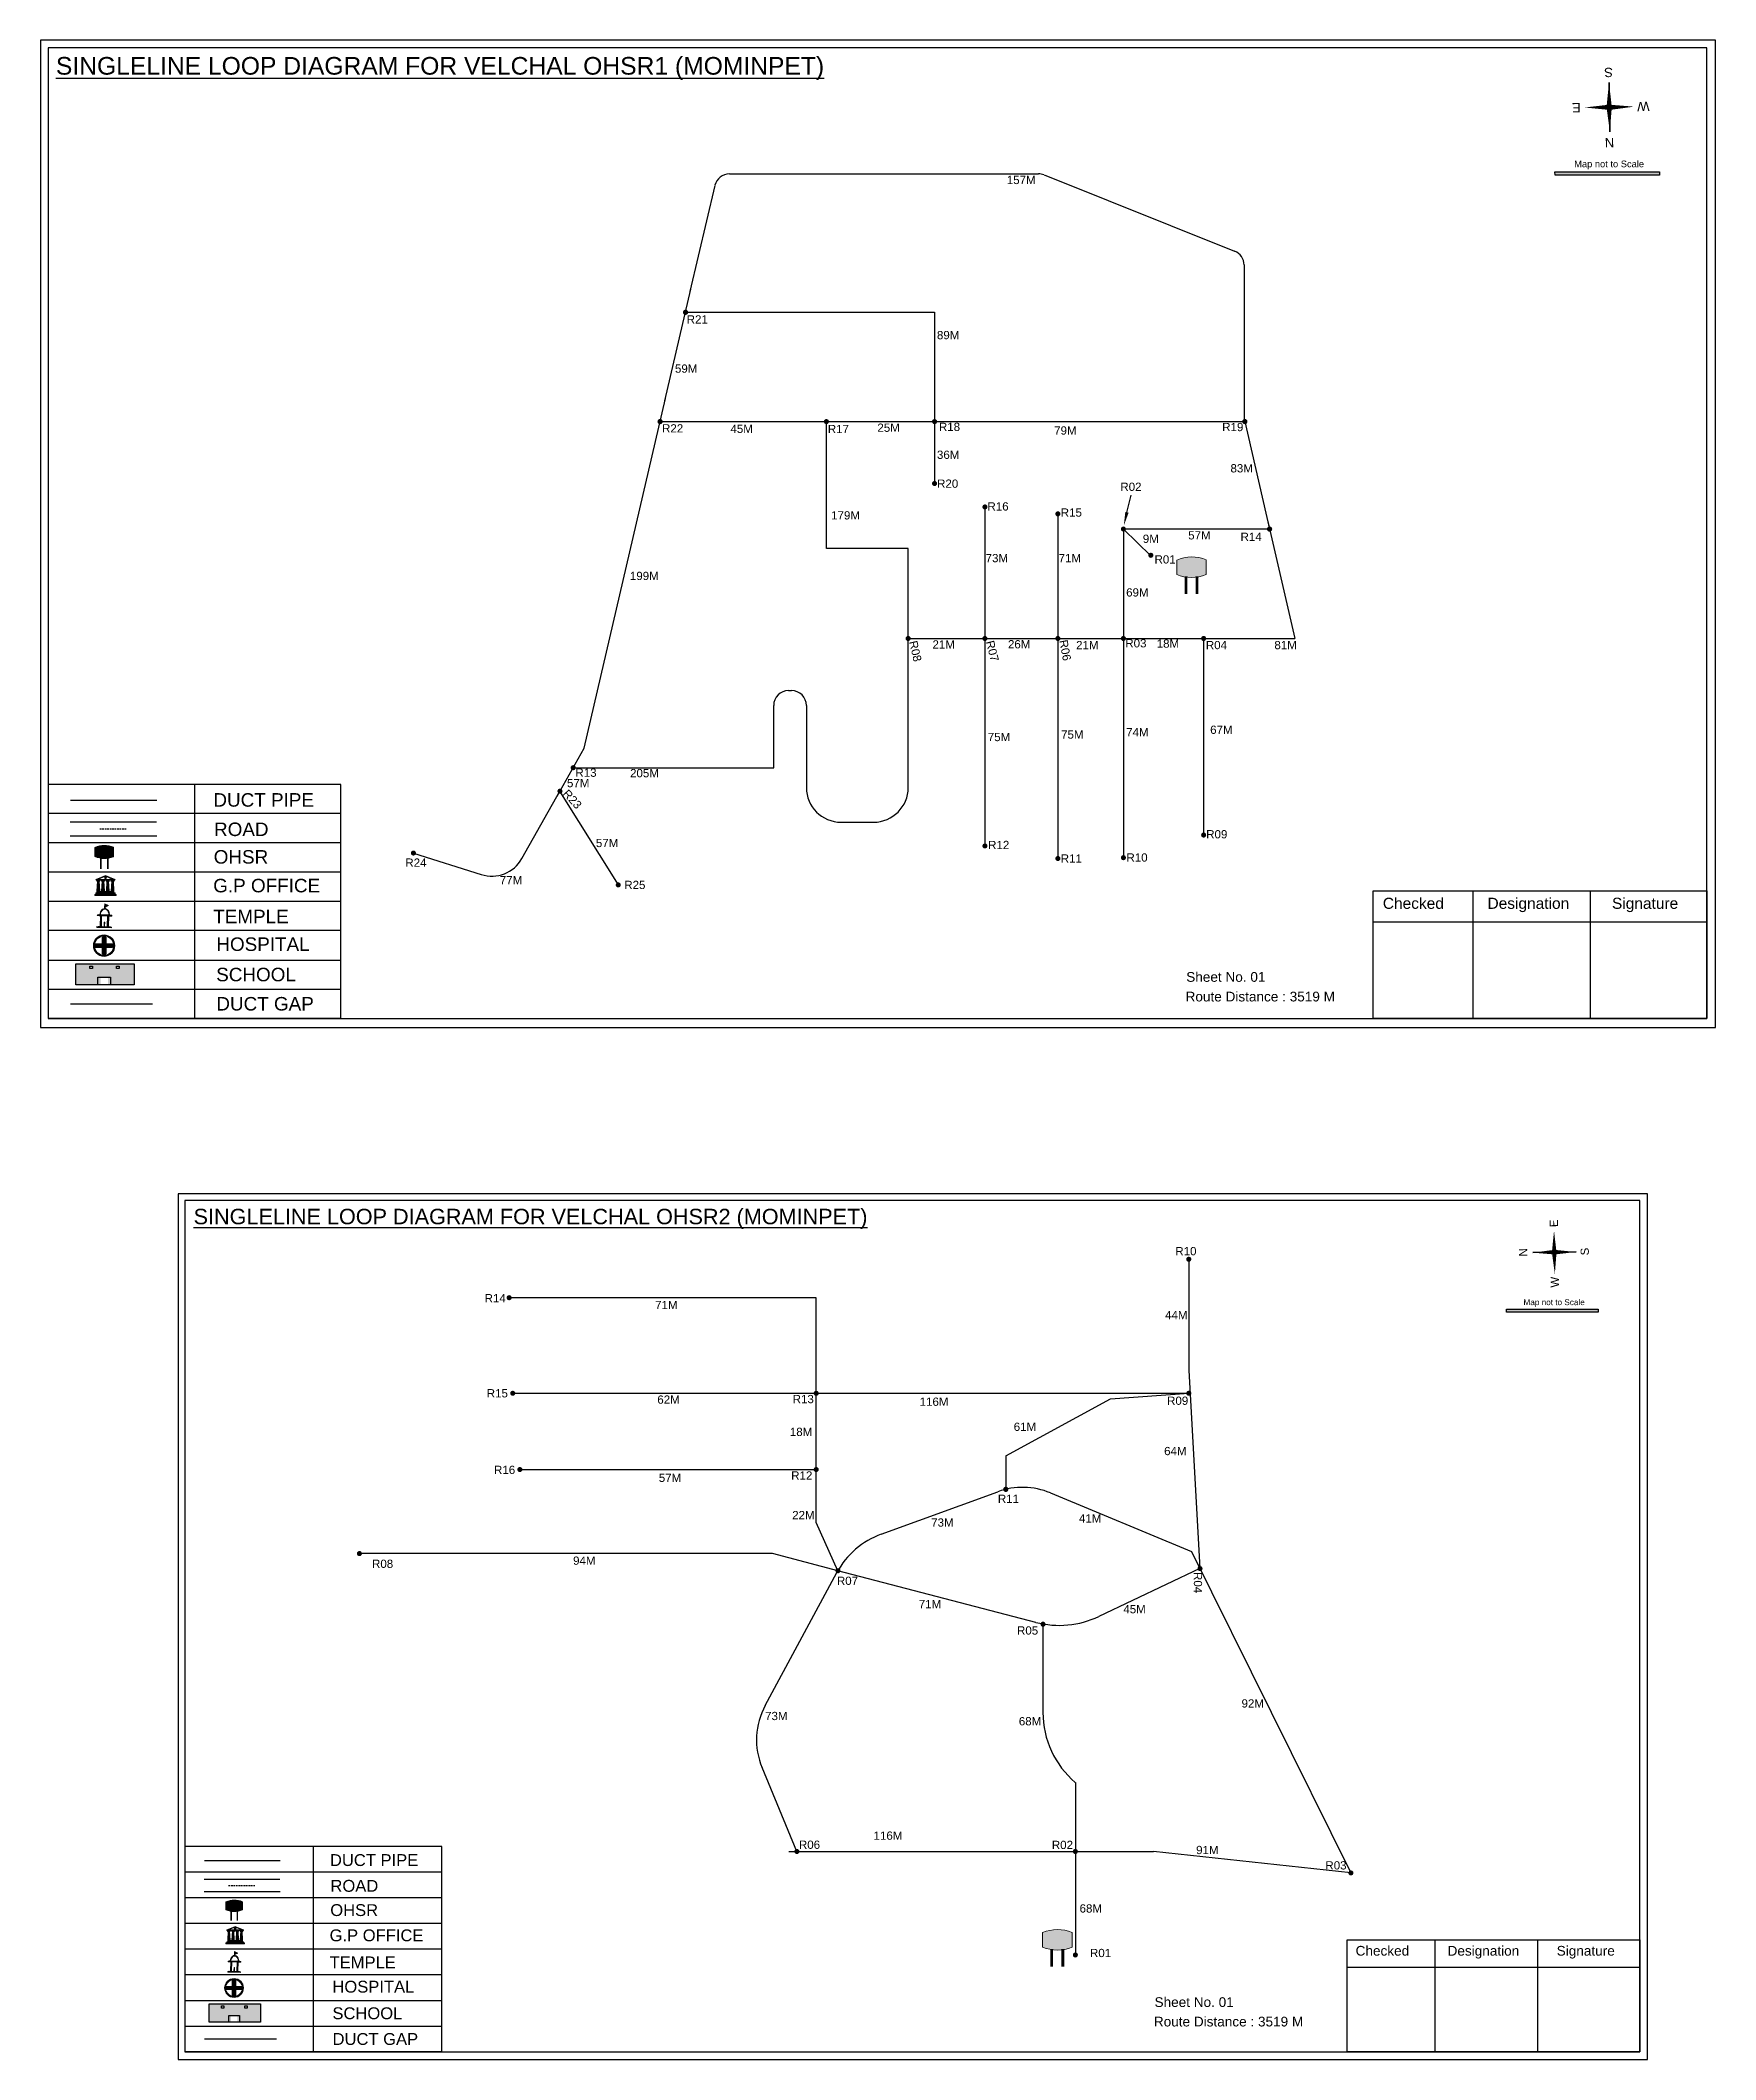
# Model space of a CAD drawing. Header units: inches. Extents: x 740 to 9019, y 644 to 1868.
# Drawn here: x 1582 to 2597, y 644 to 1868 of the extents above; entities that cross this region are included whole.
import ezdxf

# ---------------------------------------------------------------- set-up
doc = ezdxf.new("R2010")
doc.units = ezdxf.units.IN
doc.header["$MEASUREMENT"] = 0
doc.linetypes.add('DASHEDX2', pattern=[1.5, 1, -0.5])
for name, color, linetype in [('LANDMARK', 7, 'Continuous'), ('OHT', 7, 'Continuous'), ('pipe', 5, 'Continuous')]:
    doc.layers.add(name, color=color, linetype=linetype)
doc.styles.get("Standard").update_dxf_attribs({"font": 'arial.ttf'})

msp = doc.modelspace()

# ---------------------------------------------------------------- texts
at = {"color": 242, "true_color": 0xcd2027}
for s, height, p in [('%%USINGLELINE LOOP DIAGRAM FOR VELCHAL OHSR1 (MOMINPET)', 10.688, (1591.7, 1847)), ('%%USINGLELINE LOOP DIAGRAM FOR VELCHAL OHSR2 (MOMINPET)', 9.375, (1675.1, 1150.5))]:
    msp.add_text(s, height=height, dxfattribs=at).set_placement(p)
for s, height, rotation, p in [('S', 5.65, 181.0063, (2534.8, 1851.2)), ('E', 5.65, 181.0063, (2515.3, 1829.8)), ('W', 5.65, 181.0063, (2557, 1830.6)), ('N', 5.65, 181.0063, (2535.6, 1808.6)), ('R08', 5, 282.8899, (2108.5, 1503.4)), ('R07', 5, 284.3067, (2155, 1503.4)), ('R06', 5, 280.4896, (2199.5, 1504.1)), ('R23', 5, 312.2702, (1898.4, 1411.1)), ('E', 4.95, 91.0063, (2501.6, 1148.8)), ('N', 4.95, 91.0063, (2483, 1131)), ('S', 4.95, 91.0063, (2520.3, 1131.7)), ('W', 4.95, 91.0063, (2502.2, 1112.2)), ('R04', 5, 270, (2281, 939.8))]:
    msp.add_text(s, height=height, rotation=rotation).set_placement(p)
for s, height, p in [('Map not to Scale', 4.038, (2511.4, 1790.9)), ('157M', 5, (2167.7, 1780.7)), ('R21', 5, (1973.8, 1696.2)), ('89M', 5, (2125.4, 1686.7)), ('59M', 5, (1966.7, 1666.4)), ('R22', 5, (1958.9, 1630.2)), ('45M', 5, (2000.3, 1629.9)), ('R17', 5, (2059.3, 1629.8)), ('25M', 5, (2089.3, 1630.6)), ('R18', 5, (2126.6, 1631.1)), ('79M', 5, (2196.4, 1628.9)), ('R19', 5, (2298.2, 1631)), ('36M', 5, (2125.4, 1614.2)), ('83M', 5, (2303.2, 1606)), ('R20', 5, (2125.5, 1596.7)), ('R02', 5, (2236.5, 1594.8)), ('179M', 5, (2061.3, 1577.5)), ('R16', 5, (2156, 1582.9)), ('R15', 5, (2200.4, 1579.2)), ('9M', 5, (2250.1, 1563.3)), ('57M', 5, (2277.6, 1565.4)), ('R14', 5, (2309.3, 1564.5)), ('73M', 5, (2154.9, 1551.6)), ('71M', 5, (2199.1, 1551.6)), ('R01', 5, (2257.2, 1550.8)), ('199M', 5, (1939.4, 1540.8)), ('69M', 5, (2240, 1530.8)), ('R03', 5, (2239.5, 1500)), ('18M', 5, (2258.5, 1499.8)), ('21M', 5, (2122.7, 1499.3)), ('26M', 5, (2168.4, 1499.4)), ('21M', 5, (2209.7, 1498.9)), ('R04', 5, (2288.3, 1498.9)), ('81M', 5, (2329.8, 1498.9)), ('75M', 5, (2156.2, 1443.2)), ('75M', 5, (2200.6, 1444.7)), ('74M', 5, (2240, 1446.1)), ('67M', 5, (2290.9, 1447.6)), ('57M', 5, (1901.3, 1415.3)), ('R13', 5, (1906.4, 1421.6)), ('205M', 5, (1939.5, 1421.3)), ('DUCT PIPE', 8.18, (1687.1, 1403.5)), ('ROAD ', 8.18, (1687.5, 1385.7)), ('57M', 5, (1918.8, 1379)), ('R12', 5, (2156.4, 1377.8)), ('R09', 5, (2288.5, 1384.3)), ('OHSR', 8.18, (1687.3, 1369)), ('R24', 5, (1803.4, 1367.1)), ('R11', 5, (2200.4, 1369.6)), ('R10', 5, (2240.2, 1370.2)), ('G.P OFFICE', 8.18, (1687, 1351.6)), ('77M', 5, (1860.6, 1356.5)), ('R25', 5, (1936, 1353.6)), ('Checked', 6.71, (2395.5, 1341.6)), ('Designation', 6.71, (2458.9, 1341.6)), ('Signature', 6.71, (2534.3, 1341.6)), ('TEMPLE', 8.18, (1687, 1332.9)), ('HOSPITAL', 8.18, (1688.9, 1316.1)), ('SCHOOL', 8.18, (1688.8, 1297.7)), ('Sheet No. 01', 5.886, (2276.4, 1297.4)), ('DUCT GAP', 8.18, (1688.9, 1280)), ('Route Distance : 3519 M', 5.886, (2276, 1285.5)), ('R10', 5, (2269.8, 1131.7)), ('R14', 5, (1851.4, 1103.2)), ('71M', 5, (1954.7, 1099.1)), ('Map not to Scale', 3.542, (2480.7, 1101.5)), ('44M', 5, (2263.6, 1093)), ('R15', 5, (1852.7, 1045.6)), ('62M', 5, (1956, 1041.8)), ('R13', 5, (2038, 1042.1)), ('116M', 5, (2114.9, 1040.5)), ('R09', 5, (2264.8, 1041.1)), ('61M', 5, (2171.9, 1025.3)), ('18M', 5, (2036.3, 1022.2)), ('64M', 5, (2263, 1010.6)), ('R16', 5, (1857.1, 999.2)), ('57M', 5, (1956.9, 994.4)), ('R12', 5, (2037.1, 995.8)), ('R11', 5, (2162.3, 981.7)), ('22M', 5, (2037.7, 971.8)), ('73M', 5, (2121.9, 967.3)), ('41M', 5, (2211.4, 969.8)), ('R08', 5, (1783.2, 942.3)), ('94M', 5, (1905, 944.2)), ('R07', 5, (2064.8, 932)), ('71M', 5, (2114.4, 917.9)), ('45M', 5, (2238.3, 914.8)), ('R05', 5, (2173.9, 901.9)), ('92M', 5, (2309.9, 857.7)), ('73M', 5, (2021.3, 850.1)), ('68M', 5, (2175, 846.9)), ('R06', 5, (2041.8, 772.1)), ('116M', 5, (2087, 777.6)), ('R02', 5, (2195, 772)), ('91M', 5, (2282.4, 768.9)), ('DUCT PIPE', 7.18, (1757.7, 761.7)), ('R03', 5, (2360.7, 759.6)), ('ROAD ', 7.18, (1758, 746.1)), ('OHSR', 7.18, (1757.9, 731.4)), ('68M', 5, (2211.8, 733.5)), ('G.P OFFICE', 7.18, (1757.5, 716.1)), ('R01', 5, (2218.1, 706.5)), ('Checked', 5.89, (2379, 707.4)), ('Designation', 5.886, (2434.7, 707.4)), ('Signature', 5.89, (2500.8, 707.4)), ('TEMPLE', 7.18, (1757.5, 699.7)), ('HOSPITAL', 7.18, (1759.2, 685)), ('SCHOOL', 7.18, (1759.2, 668.9)), ('Sheet No. 01', 5.886, (2257.2, 676.3)), ('Route Distance : 3519 M', 5.886, (2256.8, 664.5)), ('DUCT GAP', 7.18, (1759.3, 653.3))]:
    msp.add_text(s, height=height).set_placement(p)

# ---------------------------------------------------------------- blocks, each defined once
blk = doc.blocks.new('OHT')
at = {"linetype": 'Continuous', "lineweight": 0, "true_color": 0x0ffffc}
blk.add_hatch(color=4, dxfattribs=at).paths.add_polyline_path([(0.012, 1), (0, 1, 0.101323), (-0.4, 0.916), (-0.4, 0.525, 0.194075), (0.399, 0.521), (0.399, 0.921, 0.097877)])
at = {"color": 4, "linetype": 'Continuous', "lineweight": 0, "true_color": 0x0ffffc, "flags": 128}
for points in [[(-0.4, 0.525), (-0.4, 0.916)], [(0.399, 0.521), (0.399, 0.921)]]:
    blk.add_lwpolyline(points, dxfattribs=at)
at = {"color": 4, "linetype": 'Continuous', "lineweight": 0, "true_color": 0x0ffffc, "const_width": 0.075, "flags": 128}
for points in [[(-0.15, 0), (-0.15, 0.475)], [(0.15, 0), (0.15, 0.473)]]:
    blk.add_lwpolyline(points, dxfattribs=at)
at = {"color": 4, "linetype": 'Continuous', "lineweight": 0, "true_color": 0x0ffffc}
for centre, radius, start, end in [((0.006, -0.019), 1.019, 67.3109, 113.4711), ((0.004, 1.513), 1.068, 247.7682, 291.7007)]:
    blk.add_arc(centre, radius, start, end, dxfattribs=at)
blk = doc.blocks.new('Government_Office')
at = {"linetype": 'Continuous', "lineweight": 0, "true_color": 0xff0000}
for points in [[(-0.5, 0.05), (0.5, 0.05), (0.5, 0), (-0.5, 0)], [(-0.45, 0.075), (-0.45, 0.12), (0.45, 0.12), (0.45, 0.075)], [(-0.4, 0.14), (-0.4, 0.18), (0.4, 0.18), (0.4, 0.14)]]:
    blk.add_hatch(color=1, dxfattribs=at).paths.add_polyline_path(points)
h = blk.add_hatch(color=1, dxfattribs=at)
h.paths.add_polyline_path([(0.44, 0.72), (0.45, 0.75), (0, 0.93), (-0.45, 0.75), (-0.44, 0.72)])
h.paths.add_polyline_path([(0.355, 0.75), (-0.355, 0.75), (0, 0.9)], flags=16)
h.paths.add_polyline_path([(0, 0.778, -1), (0, 0.872, -1)], flags=0)
h = blk.add_hatch(color=1, dxfattribs=at)
edge = h.paths.add_edge_path()
edge.add_line((-0.27, 0.195), (-0.295, 0.675))
edge.add_line((-0.295, 0.675), (-0.29, 0.675))
edge.add_arc((-0.278, 0.688), 0.0176, 225.30401, 441.56588)
edge.add_line((-0.275, 0.705), (-0.395, 0.705))
edge.add_arc((-0.392, 0.688), 0.0176, 98.43412, 314.69599)
edge.add_line((-0.38, 0.675), (-0.375, 0.675))
edge.add_line((-0.375, 0.675), (-0.4, 0.195))
edge.add_line((-0.4, 0.195), (-0.27, 0.195))
h = blk.add_hatch(color=1, dxfattribs=at)
edge = h.paths.add_edge_path()
edge.add_line((-0.047, 0.195), (-0.072, 0.675))
edge.add_line((-0.072, 0.675), (-0.067, 0.675))
edge.add_arc((-0.054, 0.688), 0.0176, 225.30401, 441.56588)
edge.add_line((-0.052, 0.705), (-0.172, 0.705))
edge.add_arc((-0.169, 0.688), 0.0176, 98.43412, 314.69599)
edge.add_line((-0.157, 0.675), (-0.152, 0.675))
edge.add_line((-0.152, 0.675), (-0.177, 0.195))
edge.add_line((-0.177, 0.195), (-0.047, 0.195))
h = blk.add_hatch(color=1, dxfattribs=at)
edge = h.paths.add_edge_path()
edge.add_arc((0, 0.825), 0.0467, 90, 270)
edge.add_arc((0, 0.825), 0.0467, 270, 450)
h = blk.add_hatch(color=1, dxfattribs=at)
edge = h.paths.add_edge_path()
edge.add_line((0.177, 0.195), (0.152, 0.675))
edge.add_line((0.152, 0.675), (0.157, 0.675))
edge.add_arc((0.169, 0.688), 0.0176, 225.30401, 441.56588)
edge.add_line((0.172, 0.705), (0.052, 0.705))
edge.add_arc((0.054, 0.688), 0.0176, 98.43412, 314.69599)
edge.add_line((0.067, 0.675), (0.072, 0.675))
edge.add_line((0.072, 0.675), (0.047, 0.195))
edge.add_line((0.047, 0.195), (0.177, 0.195))
h = blk.add_hatch(color=1, dxfattribs=at)
edge = h.paths.add_edge_path()
edge.add_line((0.4, 0.195), (0.375, 0.675))
edge.add_line((0.375, 0.675), (0.38, 0.675))
edge.add_arc((0.392, 0.688), 0.0176, 225.30401, 441.56588)
edge.add_line((0.395, 0.705), (0.275, 0.705))
edge.add_arc((0.278, 0.688), 0.0176, 98.43412, 314.69599)
edge.add_line((0.29, 0.675), (0.295, 0.675))
edge.add_line((0.295, 0.675), (0.27, 0.195))
edge.add_line((0.27, 0.195), (0.4, 0.195))
at = {"color": 1, "linetype": 'Continuous', "lineweight": 0, "true_color": 0xff0000, "flags": 128}
for points in [[(-0.5, 0.05), (0.5, 0.05), (0.5, 0), (-0.5, 0)], [(-0.45, 0.75), (-0.44, 0.72), (0.44, 0.72), (0.45, 0.75), (0, 0.93)], [(-0.45, 0.075), (-0.45, 0.12), (0.45, 0.12), (0.45, 0.075)], [(-0.4, 0.14), (-0.4, 0.18), (0.4, 0.18), (0.4, 0.14)], [(-0.355, 0.75), (0.355, 0.75), (0, 0.9)]]:
    blk.add_lwpolyline(points, close=True, dxfattribs=at)
for points in [[(-0.27, 0.195), (-0.295, 0.675), (-0.29, 0.675, 1.379694), (-0.275, 0.705), (-0.395, 0.705, 1.379694), (-0.38, 0.675), (-0.375, 0.675), (-0.4, 0.195)], [(-0.047, 0.195), (-0.072, 0.675), (-0.067, 0.675, 1.379694), (-0.052, 0.705), (-0.172, 0.705, 1.379694), (-0.157, 0.675), (-0.152, 0.675), (-0.177, 0.195)], [(0, 0.872, 1), (0, 0.778, 1)], [(0.177, 0.195), (0.152, 0.675), (0.157, 0.675, 1.379694), (0.172, 0.705), (0.052, 0.705, 1.379694), (0.067, 0.675), (0.072, 0.675), (0.047, 0.195)], [(0.4, 0.195), (0.375, 0.675), (0.38, 0.675, 1.379694), (0.395, 0.705), (0.275, 0.705, 1.379694), (0.29, 0.675), (0.295, 0.675), (0.27, 0.195)]]:
    blk.add_lwpolyline(points, format="xyb", close=True, dxfattribs=at)
blk = doc.blocks.new('Temple')
at = {"linetype": 'Continuous', "lineweight": 0, "true_color": 0xff0000}
h = blk.add_hatch(color=1, dxfattribs=at)
edge = h.paths.add_edge_path()
edge.add_line((0.012, 0.857), (0, 0.85))
edge.add_line((0, 0.85), (-0.003, 0.925))
edge.add_line((-0.003, 0.925), (-0.012, 0.925))
edge.add_line((-0.012, 0.925), (-0.012, 0.806))
edge.add_spline(control_points=[(-0.012, 0.806), (-0.004, 0.807), (0.004, 0.807), (0.012, 0.806)], knot_values=[6.223801, 6.223801, 6.223801, 6.223801, 6.343965, 6.343965, 6.343965, 6.343965], degree=3, periodic=0)
edge.add_line((0.012, 0.806), (0.012, 0.857))
at = {"linetype": 'Continuous', "lineweight": 0, "true_color": 0xe66000}
blk.add_hatch(color=32, dxfattribs=at).paths.add_polyline_path([(-0.006, 1), (0.147, 0.931), (0, 0.85)])
at = {"linetype": 'Continuous', "lineweight": 0, "true_color": 0xff0000}
h = blk.add_hatch(color=1, dxfattribs=at)
edge = h.paths.add_edge_path()
edge.add_line((0.175, 0.49), (0.225, 0.49))
edge.add_line((0.225, 0.49), (0.225, 0.497))
edge.add_line((0.225, 0.497), (0.307, 0.497))
edge.add_line((0.307, 0.497), (0.307, 0.533))
edge.add_line((0.307, 0.533), (0.257, 0.533))
edge.add_line((0.257, 0.533), (0.257, 0.54))
edge.add_line((0.257, 0.54), (0.2, 0.54))
edge.add_spline(control_points=[(0.2, 0.54), (0.2, 0.589), (0.19, 0.638), (0.142, 0.743), (0.092, 0.79), (0.027, 0.805), (0.02, 0.806), (0.012, 0.806)], knot_values=[4.712389, 4.712389, 4.712389, 4.712389, 5.278166, 5.278166, 6.117402, 6.117402, 6.223801, 6.223801, 6.223801, 6.223801], degree=3, periodic=0)
edge.add_line((0.012, 0.806), (0.012, 0.79))
edge.add_line((0.012, 0.79), (-0.012, 0.79))
edge.add_line((-0.012, 0.79), (-0.012, 0.806))
edge.add_spline(control_points=[(-0.012, 0.806), (-0.055, 0.802), (-0.096, 0.781), (-0.171, 0.699), (-0.197, 0.628), (-0.2, 0.55), (-0.2, 0.545), (-0.2, 0.54)], knot_values=[6.343965, 6.343965, 6.343965, 6.343965, 6.956638, 6.956638, 7.795874, 7.795874, 7.853982, 7.853982, 7.853982, 7.853982], degree=3, periodic=0)
edge.add_line((-0.2, 0.54), (-0.257, 0.54))
edge.add_line((-0.257, 0.54), (-0.257, 0.533))
edge.add_line((-0.257, 0.533), (-0.307, 0.533))
edge.add_line((-0.307, 0.533), (-0.307, 0.497))
edge.add_line((-0.307, 0.497), (-0.225, 0.497))
edge.add_line((-0.225, 0.497), (-0.225, 0.49))
edge.add_line((-0.225, 0.49), (-0.175, 0.49))
edge.add_line((-0.175, 0.49), (-0.175, 0.07))
edge.add_arc((-0.205, 0.07), 0.03, -90, 0, ccw=False)
edge.add_line((-0.205, 0.04), (-0.257, 0.04))
edge.add_line((-0.257, 0.04), (-0.257, 0.033))
edge.add_line((-0.257, 0.033), (-0.307, 0.033))
edge.add_line((-0.307, 0.033), (-0.307, 0))
edge.add_line((-0.307, 0), (0.307, 0))
edge.add_line((0.307, 0), (0.307, 0.033))
edge.add_line((0.307, 0.033), (0.257, 0.033))
edge.add_line((0.257, 0.033), (0.257, 0.04))
edge.add_line((0.257, 0.04), (0.205, 0.04))
edge.add_arc((0.205, 0.07), 0.03, 180, 270, ccw=False)
edge.add_line((0.175, 0.07), (0.175, 0.49))
h.paths.add_polyline_path([(0.125, 0.07, -0.414214), (0.095, 0.04), (0.05, 0.04), (0.05, 0.033), (-0.05, 0.033), (-0.05, 0.04), (-0.095, 0.04, -0.414214), (-0.125, 0.07), (-0.125, 0.497), (0.125, 0.497)], flags=16)
edge = h.paths.add_edge_path(flags=16)
edge.add_ellipse((0, 0.54), major_axis=(0, 0.242), ratio=0.722808, start_angle=270, end_angle=450, ccw=False)
edge.add_line((0.175, 0.54), (-0.175, 0.54))
h.paths.add_polyline_path([(0.012, 0.23), (0.012, 0.07), (-0.012, 0.07), (-0.012, 0.23)], flags=0)
h = blk.add_hatch(color=1, dxfattribs=at)
edge = h.paths.add_edge_path()
edge.add_line((0.012, 0.79), (0.012, 0.806))
edge.add_spline(control_points=[(0.012, 0.806), (0.004, 0.807), (-0.004, 0.807), (-0.012, 0.806)], knot_values=[6.223801, 6.223801, 6.223801, 6.223801, 6.343965, 6.343965, 6.343965, 6.343965], degree=3, periodic=0)
edge.add_line((-0.012, 0.806), (-0.012, 0.79))
edge.add_line((-0.012, 0.79), (0.012, 0.79))
at = {"color": 1, "linetype": 'Continuous', "lineweight": 0, "true_color": 0xff0000, "flags": 128}
for points in [[(0.012, 0.925), (-0.012, 0.925), (-0.012, 0.79), (0.012, 0.79)], [(0.012, 0.23), (-0.012, 0.23), (-0.012, 0.07), (0.012, 0.07)]]:
    blk.add_lwpolyline(points, close=True, dxfattribs=at)
at = {"color": 32, "linetype": 'Continuous', "lineweight": 0, "true_color": 0xe66000, "flags": 128}
blk.add_lwpolyline([(-0.006, 1), (0.147, 0.931), (0, 0.85), (-0.006, 1)], dxfattribs=at)
at = {"color": 1, "linetype": 'Continuous', "lineweight": 0, "true_color": 0xff0000, "flags": 128}
blk.add_lwpolyline([(0.2, 0.54), (0.257, 0.54), (0.257, 0.533), (0.307, 0.533), (0.307, 0.497), (0.225, 0.497), (0.225, 0.49), (0.175, 0.49), (0.175, 0.07, 0.414214), (0.205, 0.04), (0.257, 0.04), (0.257, 0.033), (0.307, 0.033), (0.307, 0), (-0.307, 0), (-0.307, 0.033), (-0.257, 0.033), (-0.257, 0.04), (-0.205, 0.04, 0.414214), (-0.175, 0.07), (-0.175, 0.49), (-0.225, 0.49), (-0.225, 0.497), (-0.307, 0.497), (-0.307, 0.533), (-0.257, 0.533), (-0.257, 0.54), (-0.2, 0.54)], format="xyb", dxfattribs=at)
blk.add_lwpolyline([(-0.175, 0.54), (0.175, 0.54)], dxfattribs=at)
blk.add_lwpolyline([(0.125, 0.497), (0.125, 0.07, -0.414214), (0.095, 0.04), (0.05, 0.04), (0.05, 0.033), (-0.05, 0.033), (-0.05, 0.04), (-0.095, 0.04, -0.414214), (-0.125, 0.07), (-0.125, 0.497)], format="xyb", close=True, dxfattribs=at)
at = {"color": 1, "linetype": 'Continuous', "lineweight": 0, "true_color": 0xff0000}
blk.add_ellipse((0, 0.54), major_axis=(0, 0.242), ratio=0.722808, start_param=4.712389, end_param=7.853982, dxfattribs=at)
blk.add_open_spline([(0.2, 0.54), (0.2, 0.589), (0.19, 0.638), (0.142, 0.743), (0.092, 0.79), (-0.023, 0.816), (-0.085, 0.794), (-0.171, 0.699), (-0.197, 0.628), (-0.2, 0.55), (-0.2, 0.545), (-0.2, 0.54)], degree=3, knots=[4.712389, 4.712389, 4.712389, 4.712389, 5.278166, 5.278166, 6.117402, 6.117402, 6.956638, 6.956638, 7.795874, 7.795874, 7.853982, 7.853982, 7.853982, 7.853982], dxfattribs=at)
blk = doc.blocks.new('*U16')
at = {"color": 0, "linetype": 'DASHEDX2', "transparency": 16777216}
blk.add_line((-8.2, 0), (8, 0), dxfattribs=at)
blk = doc.blocks.new('Hospital')
at = {"linetype": 'Continuous', "lineweight": 0, "true_color": 0x000000}
h = blk.add_hatch(color=18, dxfattribs=at)
h.paths.add_polyline_path([(-0.5, 0, 1), (0.5, 0, 1)])
h.paths.add_polyline_path([(0.446, 0, -1), (-0.446, 0, -1)], flags=16)
at = {"linetype": 'Continuous', "true_color": 0xff0000}
blk.add_hatch(color=1, dxfattribs=at).paths.add_polyline_path([(-0.394, 0.08), (-0.08, 0.08), (-0.08, 0.394), (0.08, 0.394), (0.08, 0.08), (0.394, 0.08), (0.394, -0.08), (0.08, -0.08), (0.08, -0.394), (-0.08, -0.394), (-0.08, -0.08), (-0.394, -0.08)])
at = {"color": 1, "linetype": 'Continuous', "true_color": 0xff0000, "flags": 128}
blk.add_lwpolyline([(-0.394, 0.08), (-0.08, 0.08), (-0.08, 0.394), (0.08, 0.394), (0.08, 0.08), (0.394, 0.08), (0.394, -0.08), (0.08, -0.08), (0.08, -0.394), (-0.08, -0.394), (-0.08, -0.08), (-0.394, -0.08)], close=True, dxfattribs=at)
at = {"color": 18, "linetype": 'Continuous', "lineweight": 0, "true_color": 0x000000}
for radius in [0.5, 0.446]:
    blk.add_circle((0, 0), radius, dxfattribs=at)
blk = doc.blocks.new('*U18')
at = {"color": 0, "linetype": 'DASHEDX2', "transparency": 16777216}
blk.add_line((-8.2, 0), (8, 0), dxfattribs=at)

# ---------------------------------------------------------------- hatches: boundary and pattern name
at = {"true_color": 0x0093dd}
h = msp.add_hatch(color=142, dxfattribs=at)
h.dxf.hatch_style = 1
h.paths.add_polyline_path([(2499.7, 1788.1), (2499.8, 1786), (2563, 1786.1), (2563, 1788.2)])
at = {"ltscale": 0.5}
h = msp.add_hatch(color=5, dxfattribs=at)
h.dxf.hatch_style = 1
h.paths.add_polyline_path([(1974.7, 1703, 1), (1971.5, 1703, 1)])
h = msp.add_hatch(color=5, dxfattribs=at)
h.dxf.hatch_style = 1
h.paths.add_polyline_path([(1959.3, 1636.8, 1), (1956.1, 1636.8, 1)])
h = msp.add_hatch(color=5, dxfattribs=at)
h.dxf.hatch_style = 1
h.paths.add_polyline_path([(2060, 1636.8, 1), (2056.9, 1636.8, 1)])
h = msp.add_hatch(color=5, dxfattribs=at)
h.dxf.hatch_style = 1
h.paths.add_polyline_path([(2125.5, 1636.8, 1), (2122.4, 1636.8, 1)])
h = msp.add_hatch(color=5, dxfattribs=at)
h.dxf.hatch_style = 1
h.paths.add_polyline_path([(2313.5, 1636.8, 1), (2310.3, 1636.8, 1)])
h = msp.add_hatch(color=5, dxfattribs=at)
h.dxf.hatch_style = 1
h.paths.add_polyline_path([(2125.5, 1599.3, 1), (2122.4, 1599.3, 1)])
h = msp.add_hatch(color=5, dxfattribs=at)
h.dxf.hatch_style = 1
h.paths.add_polyline_path([(2156, 1585.1, 1), (2152.9, 1585.1, 1)])
h = msp.add_hatch(color=5, dxfattribs=at)
h.dxf.hatch_style = 1
h.paths.add_polyline_path([(2200.2, 1580.9, 1), (2197.1, 1580.9, 1)])
h = msp.add_hatch(color=5, dxfattribs=at)
h.dxf.hatch_style = 1
h.paths.add_polyline_path([(2239.9, 1571.7, 1), (2236.8, 1571.7, 1)])
h = msp.add_hatch(color=5, dxfattribs=at)
h.dxf.hatch_style = 1
h.paths.add_polyline_path([(2328.5, 1571.7, 1), (2325.3, 1571.7, 1)])
h = msp.add_hatch(color=5, dxfattribs=at)
h.dxf.hatch_style = 1
h.paths.add_polyline_path([(2256.5, 1555.8, 1), (2253.4, 1555.8, 1)])
h = msp.add_hatch(color=5, dxfattribs=at)
h.dxf.hatch_style = 1
h.paths.add_polyline_path([(2109.5, 1505.4, 1), (2106.4, 1505.4, 1)])
h = msp.add_hatch(color=5, dxfattribs=at)
h.dxf.hatch_style = 1
h.paths.add_polyline_path([(2156, 1505.4, 1), (2152.9, 1505.4, 1)])
h = msp.add_hatch(color=5, dxfattribs=at)
h.dxf.hatch_style = 1
h.paths.add_polyline_path([(2200.2, 1505.4, 1), (2197.1, 1505.4, 1)])
h = msp.add_hatch(color=5, dxfattribs=at)
h.dxf.hatch_style = 1
h.paths.add_polyline_path([(2239.9, 1505.4, 1), (2236.8, 1505.4, 1)])
h = msp.add_hatch(color=5, dxfattribs=at)
h.dxf.hatch_style = 1
h.paths.add_polyline_path([(2288.5, 1505.4, 1), (2285.4, 1505.4, 1)])
h = msp.add_hatch(color=5, dxfattribs=at)
h.dxf.hatch_style = 1
h.paths.add_polyline_path([(1906.6, 1427.1, 1), (1903.5, 1427.1, 1)])
h = msp.add_hatch(color=5, dxfattribs=at)
h.dxf.hatch_style = 1
h.paths.add_polyline_path([(1898.6, 1412.9, 1), (1895.5, 1412.9, 1)])
h = msp.add_hatch(color=5, dxfattribs=at)
h.dxf.hatch_style = 1
h.paths.add_polyline_path([(2288.5, 1386.3, 1), (2285.4, 1386.3, 1)])
h = msp.add_hatch(color=5, dxfattribs=at)
h.dxf.hatch_style = 1
h.paths.add_polyline_path([(1809.8, 1375.4, 1), (1806.7, 1375.4, 1)])
h = msp.add_hatch(color=5, dxfattribs=at)
h.dxf.hatch_style = 1
h.paths.add_polyline_path([(2156, 1379.7, 1), (2152.9, 1379.7, 1)])
h = msp.add_hatch(color=5, dxfattribs=at)
h.dxf.hatch_style = 1
h.paths.add_polyline_path([(2200.2, 1372.1, 1), (2197.1, 1372.1, 1)])
h = msp.add_hatch(color=5, dxfattribs=at)
h.dxf.hatch_style = 1
h.paths.add_polyline_path([(2239.9, 1372.6, 1), (2236.8, 1372.6, 1)])
h = msp.add_hatch(color=5, dxfattribs=at)
h.dxf.hatch_style = 1
h.paths.add_polyline_path([(1933.9, 1356.1, 1), (1930.8, 1356.1, 1)])
at = {"true_color": 0xc8c92d}
h = msp.add_hatch(color=52, dxfattribs=at)
h.dxf.hatch_style = 1
h.paths.add_polyline_path([(1610.8, 1308.2), (1603.7, 1308.2), (1603.7, 1295.6), (1610.8, 1295.6)])
h.paths.add_polyline_path([(1639.1, 1308.2), (1632.1, 1308.2), (1632.1, 1295.6), (1639.1, 1295.6)])
at = {"true_color": 0x293189}
h = msp.add_hatch(color=177, dxfattribs=at)
h.dxf.hatch_style = 1
h.paths.add_polyline_path([(1632.1, 1308.2), (1610.8, 1308.2), (1610.8, 1295.6), (1618.8, 1295.6), (1618.8, 1299.7), (1623.2, 1299.7), (1623.2, 1295.6), (1632.1, 1295.6)])
h.paths.add_polyline_path([(1613.8, 1305.4), (1612.2, 1305.4), (1612.2, 1306.8), (1613.8, 1306.8)], flags=16)
h.paths.add_polyline_path([(1628.5, 1305.4), (1628.5, 1306.8), (1630.1, 1306.8), (1630.1, 1305.4)], flags=16)
at = {"ltscale": 0.5}
h = msp.add_hatch(color=5, dxfattribs=at)
h.dxf.hatch_style = 1
h.paths.add_polyline_path([(2279.5, 1129.3, 1), (2276.4, 1129.3, 1)])
h = msp.add_hatch(color=5, dxfattribs=at)
h.dxf.hatch_style = 1
h.paths.add_polyline_path([(1867.8, 1106, 1), (1864.7, 1106, 1)])
at = {"true_color": 0x0093dd}
h = msp.add_hatch(color=142, dxfattribs=at)
h.dxf.hatch_style = 1
h.paths.add_polyline_path([(2470.5, 1099), (2470.5, 1097.2), (2526, 1097.3), (2526, 1099.1)])
at = {"ltscale": 0.5}
h = msp.add_hatch(color=5, dxfattribs=at)
h.dxf.hatch_style = 1
h.paths.add_polyline_path([(1870, 1048.1, 1), (1866.9, 1048.1, 1)])
h = msp.add_hatch(color=5, dxfattribs=at)
h.dxf.hatch_style = 1
h.paths.add_polyline_path([(2053.8, 1048.1, 1), (2050.7, 1048.1, 1)])
h = msp.add_hatch(color=5, dxfattribs=at)
h.dxf.hatch_style = 1
h.paths.add_polyline_path([(2279.5, 1048.1, 1), (2276.4, 1048.1, 1)])
h = msp.add_hatch(color=5, dxfattribs=at)
h.dxf.hatch_style = 1
h.paths.add_polyline_path([(1874.3, 1001.9, 1), (1871.2, 1001.9, 1)])
h = msp.add_hatch(color=5, dxfattribs=at)
h.dxf.hatch_style = 1
h.paths.add_polyline_path([(2053.8, 1001.9, 1), (2050.7, 1001.9, 1)])
h = msp.add_hatch(color=5, dxfattribs=at)
h.dxf.hatch_style = 1
h.paths.add_polyline_path([(2168.7, 989.9, 1), (2165.5, 989.9, 1)])
h = msp.add_hatch(color=5, dxfattribs=at)
h.dxf.hatch_style = 1
h.paths.add_polyline_path([(1777.1, 951, 1), (1774, 951, 1)])
h = msp.add_hatch(color=5, dxfattribs=at)
h.dxf.hatch_style = 1
h.paths.add_polyline_path([(2067, 940.6, 1), (2063.9, 940.6, 1)])
h = msp.add_hatch(color=5, dxfattribs=at)
h.dxf.hatch_style = 1
h.paths.add_polyline_path([(2286.3, 941.9, 1), (2283.2, 941.9, 1)])
h = msp.add_hatch(color=5, dxfattribs=at)
h.dxf.hatch_style = 1
h.paths.add_polyline_path([(2191.2, 908.2, 1), (2188.1, 908.2, 1)])
h = msp.add_hatch(color=5, dxfattribs=at)
h.dxf.hatch_style = 1
h.paths.add_polyline_path([(2042.1, 770.5, 1), (2039, 770.5, 1)])
h = msp.add_hatch(color=5, dxfattribs=at)
h.dxf.hatch_style = 1
h.paths.add_polyline_path([(2210.8, 770.5, 1), (2207.7, 770.5, 1)])
h = msp.add_hatch(color=5, dxfattribs=at)
h.dxf.hatch_style = 1
h.paths.add_polyline_path([(2377.7, 757.5, 1), (2374.6, 757.5, 1)])
h = msp.add_hatch(color=5, dxfattribs=at)
h.dxf.hatch_style = 1
h.paths.add_polyline_path([(2210.8, 707.8, 1), (2207.7, 707.8, 1)])
at = {"true_color": 0xc8c92d}
h = msp.add_hatch(color=52, dxfattribs=at)
h.dxf.hatch_style = 1
h.paths.add_polyline_path([(1690.7, 678.1), (1684.5, 678.1), (1684.5, 667), (1690.7, 667)])
h.paths.add_polyline_path([(1715.5, 678.1), (1709.4, 678.1), (1709.4, 667), (1715.5, 667)])
at = {"true_color": 0x293189}
h = msp.add_hatch(color=177, dxfattribs=at)
h.dxf.hatch_style = 1
h.paths.add_polyline_path([(1709.4, 678.1), (1690.7, 678.1), (1690.7, 667), (1697.7, 667), (1697.7, 670.6), (1701.6, 670.6), (1701.6, 667), (1709.4, 667)])
h.paths.add_polyline_path([(1693.4, 675.6), (1692, 675.6), (1692, 676.9), (1693.4, 676.9)], flags=16)
h.paths.add_polyline_path([(1706.2, 675.6), (1706.2, 676.9), (1707.6, 676.9), (1707.6, 675.6)], flags=16)

# ---------------------------------------------------------------- linework, layer by layer
for p, q in [((2532.5, 1842.3), (2533, 1812.4)), ((2533, 1812.4), (2532.5, 1842.3)), ((2532.5, 1842.3), (2533, 1812.4)), ((2532.7, 1827.4), (2532.5, 1842.3)), ((2240.5, 1581.8), (2243, 1592.3)), ((1587, 1417), (1587, 1276.6)), ((1675.7, 1417), (1675.7, 1275.2)), ((1764.3, 1399.3), (1587, 1399.3)), ((1600.3, 1394.4), (1652.6, 1394.4)), ((1600.3, 1385.8), (1652.9, 1385.8)), ((1764.3, 1381.6), (1587, 1381.6)), ((1764.3, 1363.8), (1587, 1363.8)), ((1764.3, 1346.1), (1587, 1346.1)), ((1764.3, 1328.4), (1587, 1328.4)), ((1587, 1310.6), (1764.3, 1310.6)), ((1587, 1292.9), (1764.3, 1292.9)), ((1587, 1276.6), (1587, 1275.2)), ((1587, 1276.3), (1587, 1275.2)), ((1764.3, 1275.2), (1587, 1275.2)), ((2512.6, 1133.7), (2486.3, 1133.3)), ((2486.3, 1133.3), (2512.6, 1133.7)), ((2512.6, 1133.7), (2486.3, 1133.3)), ((2499.4, 1133.5), (2512.6, 1133.7)), ((1669.9, 773.5), (1669.9, 650.3)), ((1747.6, 773.5), (1747.6, 649.1)), ((1825.4, 758), (1669.9, 758)), ((1681.5, 753.7), (1727.4, 753.7)), ((1825.4, 742.4), (1669.9, 742.4)), ((1681.5, 746.2), (1727.6, 746.2)), ((1825.4, 726.9), (1669.9, 726.9)), ((1825.4, 711.3), (1669.9, 711.3)), ((1825.4, 695.8), (1669.9, 695.8)), ((1669.9, 680.2), (1825.4, 680.2)), ((1669.9, 664.7), (1825.4, 664.7)), ((1669.8, 650.1), (1669.8, 649.1)), ((1669.9, 650.3), (1669.9, 649.1)), ((1825.4, 649.1), (1669.9, 649.1))]:
    msp.add_line(p, q)
at = {"color": 1}
for p, q in [((2533, 1812.4), (2532.7, 1827.4)), ((2486.3, 1133.3), (2499.4, 1133.5))]:
    msp.add_line(p, q, dxfattribs=at)
at = {"color": 5}
for p, q in [((2035.5, 1473.8), (2037.3, 1473.8)), ((2230.5, 1044.7), (2277.9, 1048.1))]:
    msp.add_line(p, q, dxfattribs=at)
at = {"color": 242, "true_color": 0xcd2027}
for p, q in [((2450, 1352.5), (2450, 1275.1)), ((2521, 1352.5), (2521, 1275.1)), ((2389.7, 1333.8), (2591.7, 1333.8)), ((2426.9, 716.9), (2426.9, 649.1)), ((2489.1, 716.9), (2489.1, 649.1)), ((2373.9, 700.5), (2551.2, 700.5))]:
    msp.add_line(p, q, dxfattribs=at)
for points in [[(1582.3, 1867.8), (1582.3, 1269.8), (2597.1, 1269.8), (2597.1, 1867.8)], [(1587, 1863.2), (1587, 1275.2), (2591.7, 1275.2), (2591.7, 1863.2)], [(1639.2, 1308.2), (1639.2, 1295.6), (1603.7, 1295.6), (1603.7, 1308.2)], [(1613.8, 1306.8), (1613.8, 1305.4), (1612.2, 1305.4), (1612.2, 1306.8)], [(1628.5, 1305.4), (1628.5, 1306.8), (1630.1, 1306.8), (1630.1, 1305.4)], [(1665.7, 1168.9), (1665.7, 644.4), (2555.9, 644.4), (2555.9, 1168.9)], [(1669.8, 1164.9), (1669.8, 649.1), (2551.2, 649.1), (2551.2, 1164.9)], [(1715.6, 678.1), (1715.6, 667), (1684.5, 667), (1684.5, 678.1)], [(1693.4, 676.9), (1693.4, 675.6), (1692, 675.6), (1692, 676.9)], [(1706.2, 675.6), (1706.2, 676.9), (1707.6, 676.9), (1707.6, 675.6)]]:
    msp.add_lwpolyline(points, close=True)
at = {"color": 142, "true_color": 0x0093dd}
for points in [[(2563, 1786.1), (2499.8, 1786), (2499.7, 1788.1), (2563, 1788.2), (2563, 1786.1)], [(2526, 1097.3), (2470.5, 1097.2), (2470.5, 1099), (2526, 1099.1), (2526, 1097.3)]]:
    msp.add_lwpolyline(points, dxfattribs=at)
for points in [[(1764.3, 1275.2), (1764.3, 1417), (1587, 1417)], [(1617.2, 1295.6), (1617.2, 1300.3), (1624.7, 1300.3), (1624.7, 1295.6)], [(1825.4, 649.1), (1825.4, 773.5), (1669.9, 773.5)], [(1696.4, 667), (1696.4, 671.1), (1702.9, 671.1), (1702.9, 667)]]:
    msp.add_lwpolyline(points)
at = {"color": 242, "true_color": 0xcd2027}
for points in [[(2591.7, 1275.1), (2389.7, 1275.1), (2389.7, 1352.5), (2591.7, 1352.5)], [(2551.2, 649.1), (2373.9, 649.1), (2373.9, 716.9), (2551.2, 716.9)]]:
    msp.add_lwpolyline(points, close=True, dxfattribs=at)
for points in [[(2534.2, 1827.4), (2531, 1827.3), (2532.5, 1842.3)], [(2534.2, 1827.4), (2531, 1827.3), (2532.5, 1842.3)], [(2532.7, 1828.8), (2532.8, 1825.6), (2517.8, 1827.1)], [(2532.7, 1828.8), (2532.8, 1825.6), (2517.8, 1827.1)], [(2532.7, 1828.8), (2532.8, 1825.6), (2547.7, 1827.6)], [(2532.7, 1828.8), (2532.8, 1825.6), (2547.7, 1827.6)], [(2241.5, 1581.6), (2239.5, 1582), (2238.6, 1573.8)], [(2500.7, 1133.5), (2497.9, 1133.5), (2499.2, 1146.6)], [(2500.7, 1133.5), (2497.9, 1133.5), (2499.2, 1146.6)], [(2500.7, 1133.5), (2497.9, 1133.5), (2499.7, 1120.3)], [(2500.7, 1133.5), (2497.9, 1133.5), (2499.7, 1120.3)], [(2499.5, 1132.2), (2499.4, 1135), (2512.6, 1133.7)], [(2499.5, 1132.2), (2499.4, 1135), (2512.6, 1133.7)]]:
    msp.add_solid(points)
at = {"color": 1}
for points in [[(2534.2, 1827.4), (2531, 1827.3), (2533, 1812.4)], [(2534.2, 1827.4), (2531, 1827.3), (2533, 1812.4)], [(2499.5, 1132.2), (2499.4, 1135), (2486.3, 1133.3)], [(2499.5, 1132.2), (2499.4, 1135), (2486.3, 1133.3)]]:
    msp.add_solid(points, dxfattribs=at)
at = {"layer": 'OHT', "color": 5}
for p, q in [((1600.5, 1407.4), (1652.8, 1407.4)), ((1681.7, 765.1), (1727.6, 765.1))]:
    msp.add_line(p, q, dxfattribs=at)
at = {"layer": 'OHT', "color": 1}
for p, q in [((1600.5, 1284), (1650.2, 1284)), ((1681.7, 656.9), (1725.3, 656.9))]:
    msp.add_line(p, q, dxfattribs=at)
at = {"layer": 'pipe'}
for p, q in [((1999.7, 1786.9), (2186.9, 1786.9)), ((2190.3, 1786.2), (2305.7, 1740.1)), ((1976, 1715.7), (1991, 1779.9)), ((2311.4, 1731.7), (2311.4, 1636.8)), ((1960.6, 1649.4), (1976.4, 1717)), ((1973.1, 1703), (2124, 1703)), ((2124, 1703), (2124, 1650.8)), ((1911.7, 1438.9), (1960.9, 1650.8)), ((2124, 1650.8), (2124, 1599.3)), ((1957.7, 1636.8), (2044.4, 1636.8)), ((2044.4, 1636.8), (2118, 1636.8)), ((2058.4, 1560), (2058.4, 1636.8)), ((2118, 1636.8), (2311.9, 1636.8)), ((2311.9, 1636.8), (2326.9, 1571.7)), ((2154.4, 1585.1), (2154.4, 1519.4)), ((2198.6, 1580.9), (2198.6, 1519.4)), ((2326.9, 1571.7), (2238.4, 1571.7)), ((2238.4, 1571.7), (2238.4, 1519.4)), ((2238.4, 1571.7), (2254.9, 1555.4)), ((2325.8, 1576.3), (2342.2, 1505.4)), ((2108, 1560), (2058.4, 1560)), ((2108, 1519.4), (2108, 1560)), ((2108, 1415.1), (2108, 1519.4)), ((2154.4, 1519.4), (2154.4, 1379.7)), ((2198.6, 1519.4), (2198.6, 1372.1)), ((2238.4, 1519.4), (2238.4, 1372.6)), ((2108, 1505.4), (2148.4, 1505.4)), ((2148.4, 1505.4), (2192.6, 1505.4)), ((2192.6, 1505.4), (2224.4, 1505.4)), ((2224.4, 1505.4), (2280.9, 1505.4)), ((2280.9, 1505.4), (2342.2, 1505.4)), ((2286.9, 1505.4), (2286.9, 1386.3)), ((2026.5, 1427.1), (2026.5, 1464.8)), ((2046.3, 1464.8), (2046.3, 1415.1)), ((1895.3, 1409.8), (1911.7, 1438.9)), ((1905, 1427.1), (2026.5, 1427.1)), ((1873.9, 1372.1), (1897, 1412.9)), ((1932.4, 1356.1), (1897, 1412.9)), ((2067.3, 1394.1), (2087, 1394.1)), ((1808.3, 1375.4), (1849.3, 1362.4)), ((2277.9, 1129.3), (2277.9, 1062.1)), ((2052.3, 1106), (1866.3, 1106)), ((2052.3, 1054.1), (2052.3, 1106)), ((2052.3, 1015.9), (2052.3, 1054.1)), ((2277.9, 1062.1), (2284.7, 941.9)), ((1868.4, 1048.1), (2058.3, 1048.1)), ((2058.3, 1048.1), (2277.9, 1048.1)), ((2167.1, 1010.3), (2230.5, 1044.7)), ((2052.3, 982.7), (2052.3, 1015.9)), ((2167.1, 1010.3), (2167.1, 989.9)), ((1872.8, 1001.9), (2052.3, 1001.9)), ((2052.3, 969.9), (2052.3, 982.7)), ((2091.7, 962.7), (2162.2, 988.4)), ((2194.1, 987.7), (2279.5, 952.3)), ((2065.4, 940.6), (2052.3, 969.9)), ((2025.8, 951), (1775.5, 951)), ((2065.4, 940.6), (2025.8, 951)), ((2279.5, 952.3), (2376.2, 757.5)), ((2021.4, 859), (2064.8, 939.5)), ((2185.3, 909.3), (2065.4, 940.6)), ((2284.7, 941.9), (2223.4, 912.9)), ((2189.6, 908.4), (2189.6, 854.8)), ((2040.5, 770.5), (2019.5, 821.3)), ((2209.3, 812.2), (2209.3, 707.8)), ((2035.6, 770.5), (2215.3, 770.5)), ((2215.3, 770.5), (2256.5, 770.5)), ((2376.2, 757.5), (2256.5, 770.5))]:
    msp.add_line(p, q, dxfattribs=at)
for centre, radius, start, end in [((1999.7, 1777.9), 9, 90, 166.9078), ((2186.9, 1777.9), 9, 68.216, 90), ((2302.4, 1731.7), 9, 0, 68.216), ((2035.5, 1464.8), 9, 90, 180), ((2037.3, 1464.8), 9, 0, 90), ((2067.3, 1415.1), 21, 180, 270), ((2087, 1415.1), 21, 270, 0), ((1855.7, 1382.4), 21, 252.3855, 330.5524), ((2177.3, 947.1), 44, 67.4683, 110.0026), ((2108.8, 915.8), 50, 110.0026, 151.6965), ((2199.5, 963.5), 56, 255.3732, 295.2948), ((2060.1, 838.1), 44, 151.6965, 202.4914), ((2245.6, 854.8), 56, 180, 229.4768)]:
    msp.add_arc(centre, radius, start, end, dxfattribs=at)

# ---------------------------------------------------------------- block references
at = {"linetype": 'DASHEDX2'}
for name, p in [('*U16', (1626.5, 1390.1)), ('*U18', (1704.5, 749.9))]:
    msp.add_blockref(name, p, dxfattribs=at)
at = {"layer": 'LANDMARK'}
for name, p, xscale, yscale, zscale in [('Government_Office', (1621.7, 1349.7), 12.90610841501734, 12.90610841501734, 12.90610841501734), ('Hospital', (1620.9, 1319.3), 13.01620096447313, 13.01620096447313, 13.01620096447313), ('Government_Office', (1700.3, 714.5), 11.32114773247135, 11.32114773247135, 11.32114773247135), ('Hospital', (1699.6, 687.8), 11.41772014427468, 11.41772014427468, 11.41772014427468)]:
    msp.add_blockref(name, p, dxfattribs=dict(at, xscale=xscale, yscale=yscale, zscale=zscale))
at = {"layer": 'LANDMARK', "rotation": 358.3713438591284}
for p, xscale, yscale, zscale in [((1621, 1330.2), 14.39195890731427, 14.39195890731427, 14.39195890731427), ((1699.7, 697.3), 12.62452535729322, 12.62452535729322, 12.62452535729322)]:
    msp.add_blockref('Temple', p, dxfattribs=dict(at, xscale=xscale, yscale=yscale, zscale=zscale))
at = {"layer": 'OHT'}
for p, xscale, yscale, zscale in [((2279.6, 1532.4), 22.41341502807723, 22.41341502807723, 22.41341502807723), ((1621, 1365.8), 14.19516285111558, 14.19516285111558, 14.19516285111558), ((1699.7, 728.6), 12.45189723782068, 12.45189723782068, 12.45189723782068), ((2198.3, 700.8), 22.41341502807723, 22.41341502807723, 22.41341502807723)]:
    msp.add_blockref('OHT', p, dxfattribs=dict(at, xscale=xscale, yscale=yscale, zscale=zscale))

msp.set_redraw_order([(e.dxf.handle, doc.entitydb.next_handle()) for e in msp.query("TEXT MTEXT ATTDEF DIMENSION ARC_DIMENSION")])  # texts and dimensions are drawn at this point

doc.saveas('drawing.dxf')
